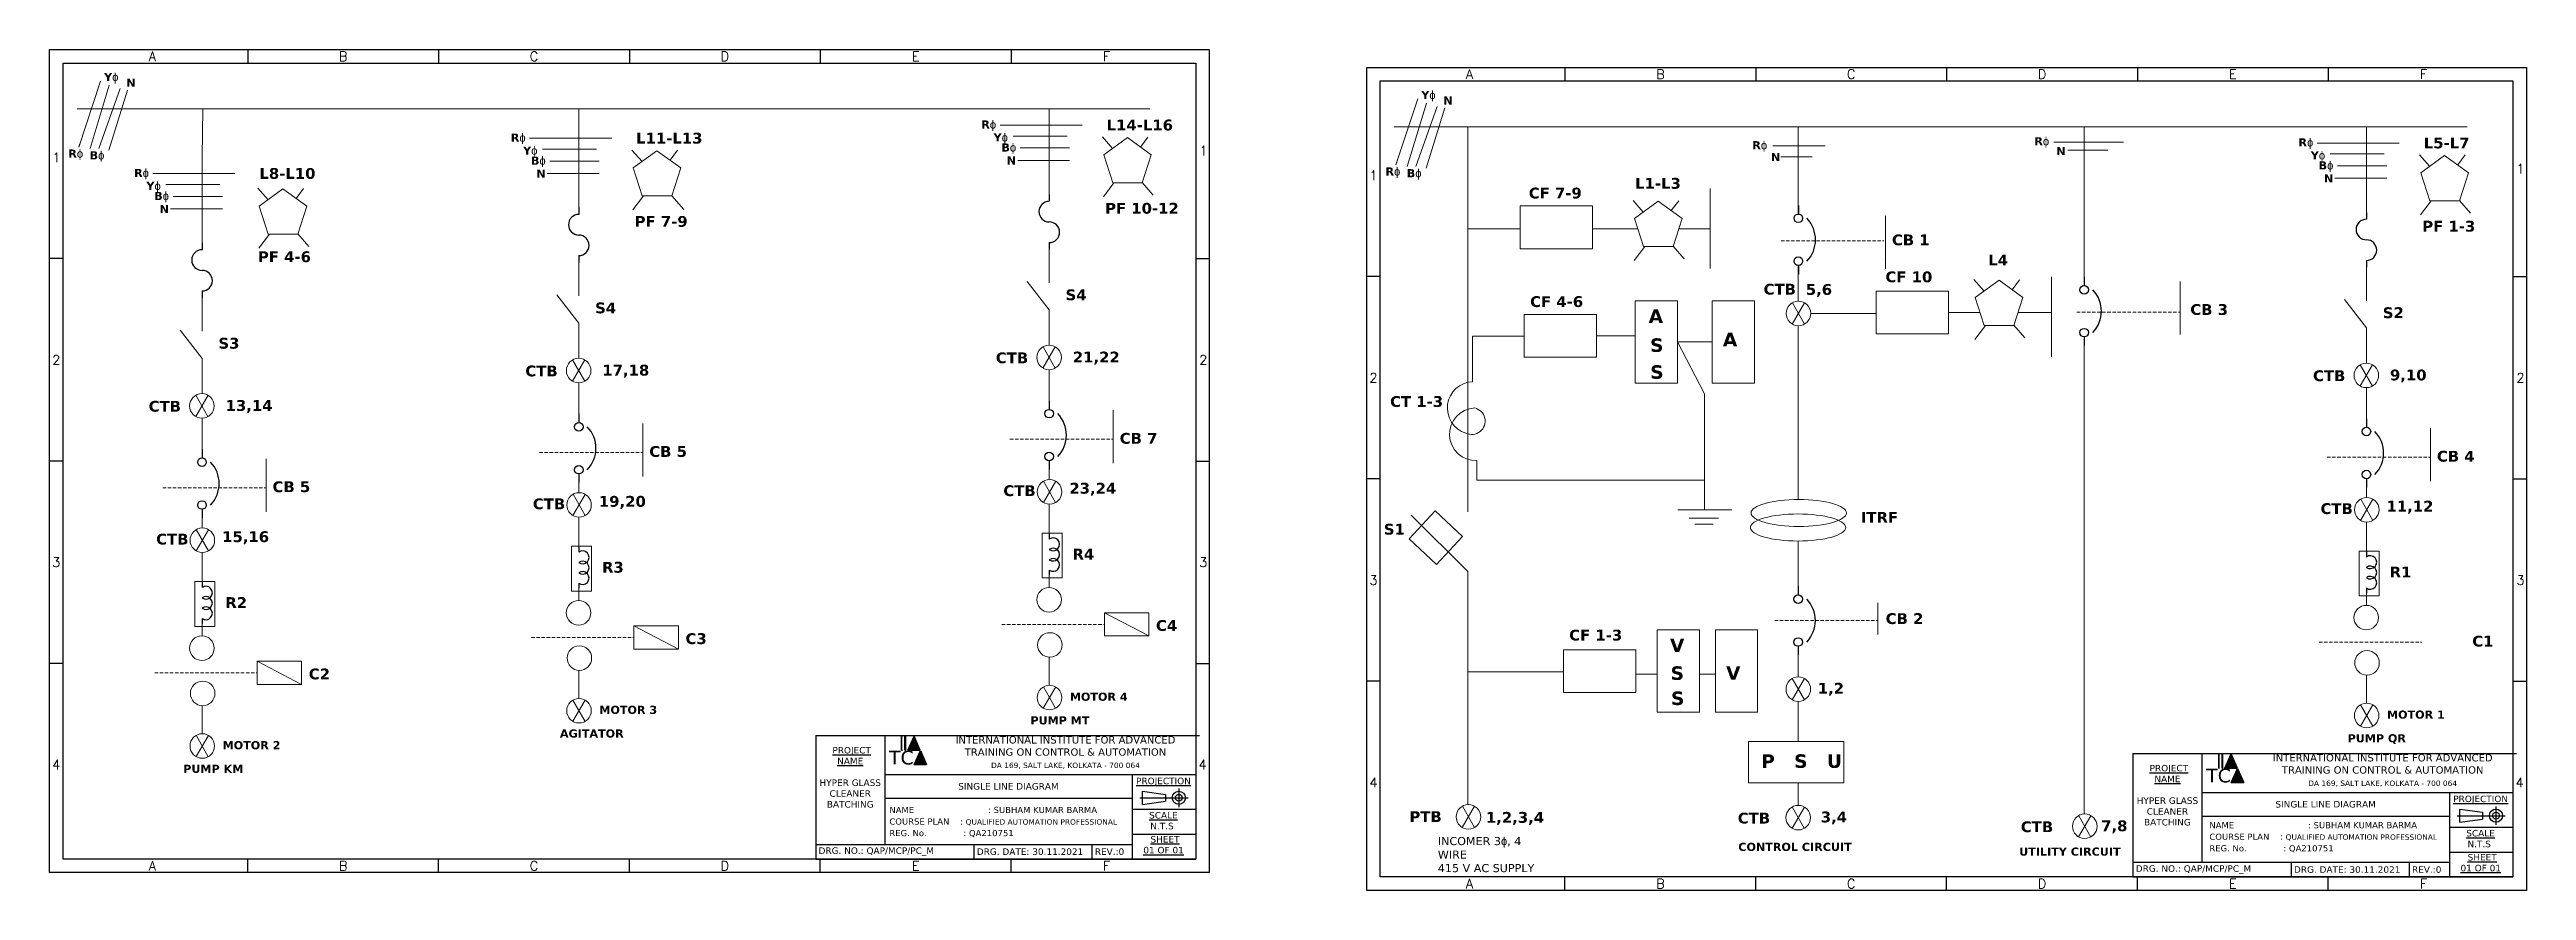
# Model space of a CAD drawing. Header units: millimetres. Extents: x -9791142 to 63260, y -4809864 to 11955173.
# Drawn here: x 27061 to 36217, y -3952 to -842 of the extents above; entities that cross this region are included whole.
import ezdxf
from ezdxf.enums import TextEntityAlignment as Align

# ---------------------------------------------------------------- set-up
doc = ezdxf.new("R2010")
doc.units = ezdxf.units.MM
doc.header["$LTSCALE"] = 5
doc.linetypes.add('DASHED', pattern=[0.75, 0.5, -0.25])
doc.styles.add('style2', font='verdana.ttf')

msp = doc.modelspace()

# ---------------------------------------------------------------- texts
at = {"color": 140, "style": 'style2'}
for p in [(30210.1, -3485.8), (35079.2, -3552.1)]:
    msp.add_text('TC', height=50.87, dxfattribs=at).set_placement(p, align=Align.CENTER)
at = {"color": 2, "char_height": 35, "attachment_point": 5, "style": 'style2'}
for s, insert, width in [('{\\Fromans|c0;A}', (27441.5, -867.5), 705.35), ('{\\Fromans|c0;B}', (28146.8, -867.5), 705.35), ('{\\Fromans|c0;C}', (28852.2, -867.5), 705.35), ('{\\Fromans|c0;D}', (29557.5, -867.5), 705.35), ('{\\Fromans|c0;E}', (30262.9, -867.5), 705.35), ('\\pxqc;{\\Fromans|c0;F}', (30968.2, -867.5), 705.35), ('{\\Fromans|c0;A}', (32310.6, -933.7), 705.35), ('{\\Fromans|c0;B}', (33015.9, -933.7), 705.35), ('{\\Fromans|c0;C}', (33721.3, -933.7), 705.35), ('{\\Fromans|c0;D}', (34426.6, -933.7), 705.35), ('{\\Fromans|c0;E}', (35132, -933.7), 705.35), ('\\pxqc;{\\Fromans|c0;F}', (35837.3, -933.7), 705.35), ('{\\Fromans|c0;1}', (27086.3, -1241.6), 50), ('{\\Fromans|c0;1}', (31326.3, -1216.6), 50), ('{\\Fromans|c0;1}', (36195.4, -1282.8), 50), ('{\\Fromans|c0;1}', (31955.4, -1307.8), 50), ('{\\Fromans|c0;2}', (27086.3, -1989.8), 50), ('{\\Fromans|c0;2}', (31326.3, -1989.8), 50), ('{\\Fromans|c0;2}', (31955.4, -2056), 50), ('{\\Fromans|c0;2}', (36195.4, -2056), 50), ('{\\Fromans|c0;3}', (27086.3, -2738.1), 50), ('{\\Fromans|c0;3}', (31326.3, -2738.1), 50), ('{\\Fromans|c0;3}', (31955.4, -2804.3), 50), ('{\\Fromans|c0;3}', (36195.4, -2804.3), 50), ('{\\Fromans|c0;4}', (27086.3, -3486.3), 50), ('{\\Fromans|c0;4}', (31323.4, -3486.3), 50), ('{\\Fromans|c0;4}', (31955.4, -3552.5), 50), ('{\\Fromans|c0;4}', (36192.5, -3552.5), 50), ('{\\Fromans|c0;A}', (27441.5, -3860.5), 705.35), ('{\\Fromans|c0;B}', (28146.8, -3860.5), 705.35), ('{\\Fromans|c0;C}', (28852.2, -3860.5), 705.35), ('{\\Fromans|c0;D}', (29557.5, -3860.5), 705.35), ('{\\Fromans|c0;E}', (30262.9, -3860.5), 705.35), ('\\pxqc;{\\Fromans|c0;F}', (30968.2, -3860.5), 705.35), ('{\\Fromans|c0;A}', (32310.6, -3926.7), 705.35), ('{\\Fromans|c0;B}', (33015.9, -3926.7), 705.35), ('{\\Fromans|c0;C}', (33721.3, -3926.7), 705.35), ('{\\Fromans|c0;D}', (34426.6, -3926.7), 705.35), ('{\\Fromans|c0;E}', (35132, -3926.7), 705.35), ('\\pxqc;{\\Fromans|c0;F}', (35837.3, -3926.7), 705.35)]:
    msp.add_mtext(s, dxfattribs=dict(at, insert=insert, width=width))
at = {"lineweight": 9, "ltscale": 5, "attachment_point": 1}
for s, width, insert, char_height in [('{\\fVerdana|b1|i0|c0|p34;Y\\fISOCPEUR|b1|i0|c0|p34;ɸ}', 64.532, (27263, -929.1), 30), ('{\\fVerdana|b1|i0|c0|p34;N}', 64.532, (27344.9, -949.9), 30), ('{\\fVerdana|b1|i0|c0|p34;Y\\fISOCPEUR|b1|i0|c0|p34;ɸ}', 64.532, (32132, -995.4), 30), ('{\\fVerdana|b1|i0|c0|p34;N}', 64.532, (32213.9, -1016.1), 30), ('{\\fVerdana|b1|i0|c0|p34;R\\fISOCPEUR|b1|i0|c0|p34;ɸ}', 64.532, (28766.4, -1153.2), 30), ('{\\fVerdana|b1|i0|c0|p34;L11-L13}', 334.848, (29229.6, -1150.1), 40), ('{\\fVerdana|b1|i0|c0|p34;R\\fISOCPEUR|b1|i0|c0|p34;ɸ}', 64.532, (30505.5, -1104.6), 30), ('{\\fVerdana|b1|i0|c0|p34;Y\\fISOCPEUR|b1|i0|c0|p34;ɸ}', 64.532, (30551.1, -1152.5), 30), ('{\\fVerdana|b1|i0|c0|p34;B\\fISOCPEUR|b1|i0|c0|p34;ɸ}', 64.532, (30579.9, -1189.6), 30), ('{\\fVerdana|b1|i0|c0|p34;L14-L16}', 334.848, (30968.8, -1101.5), 40), ('{\\fVerdana|b1|i0|c0|p34;R\\fISOCPEUR|b1|i0|c0|p34;ɸ}', 64.532, (33355.7, -1181.1), 30), ('{\\fVerdana|b1|i0|c0|p34;R\\fISOCPEUR|b1|i0|c0|p34;ɸ}', 64.532, (34398.2, -1166.6), 30), ('{\\fVerdana|b1|i0|c0|p34;R\\fISOCPEUR|b1|i0|c0|p34;ɸ}', 64.532, (35374.6, -1170.9), 30), ('{\\fVerdana|b1|i0|c0|p34;L5-L7}', 334.848, (35837.9, -1167.8), 40), ('{\\fVerdana|b1|i0|c0|p34;R\\fISOCPEUR|b1|i0|c0|p34;ɸ}', 64.532, (27130.6, -1212), 30), ('{\\fVerdana|b1|i0|c0|p34;B\\fISOCPEUR|b1|i0|c0|p34;ɸ}', 64.532, (27209.4, -1218.5), 30), ('{\\fVerdana|b1|i0|c0|p34;L8-L10}', 334.848, (27837.1, -1280.6), 40), ('{\\fVerdana|b1|i0|c0|p34;Y\\fISOCPEUR|b1|i0|c0|p34;ɸ}', 64.532, (28811.9, -1201), 30), ('{\\fVerdana|b1|i0|c0|p34;B\\fISOCPEUR|b1|i0|c0|p34;ɸ}', 64.532, (28840.7, -1238.2), 30), ('{\\fVerdana|b1|i0|c0|p34;N}', 64.532, (30599.9, -1237.6), 30), ('{\\fVerdana|b1|i0|c0|p34;R\\fISOCPEUR|b1|i0|c0|p34;ɸ}', 64.532, (31999.7, -1278.3), 30), ('{\\fVerdana|b1|i0|c0|p34;N}', 64.532, (33424.7, -1224.8), 30), ('{\\fVerdana|b1|i0|c0|p34;N}', 64.532, (34479.2, -1202.7), 30), ('{\\fVerdana|b1|i0|c0|p34;Y\\fISOCPEUR|b1|i0|c0|p34;ɸ}', 64.532, (35420.2, -1218.7), 30), ('{\\fVerdana|b1|i0|c0|p34;B\\fISOCPEUR|b1|i0|c0|p34;ɸ}', 64.532, (35449, -1255.9), 30), ('{\\fVerdana|b1|i0|c0|p34;R\\fISOCPEUR|b1|i0|c0|p34;ɸ}', 64.532, (27373.8, -1283.7), 30), ('{\\fVerdana|b1|i0|c0|p34;Y\\fISOCPEUR|b1|i0|c0|p34;ɸ}', 64.532, (27419.4, -1331.6), 30), ('{\\fVerdana|b1|i0|c0|p34;B\\fISOCPEUR|b1|i0|c0|p34;ɸ}', 64.532, (27448.2, -1368.7), 30), ('{\\fVerdana|b1|i0|c0|p34;N}', 64.532, (28860.7, -1286.1), 30), ('{\\fVerdana|b1|i0|c0|p34;B\\fISOCPEUR|b1|i0|c0|p34;ɸ}', 64.532, (32078.5, -1284.7), 30), ('{\\fVerdana|b1|i0|c0|p34;CF 7-9}', 334.848, (32529.4, -1353.1), 40), ('{\\fVerdana|b1|i0|c0|p34;L1-L3}', 334.848, (32922.5, -1317.1), 40), ('{\\fVerdana|b1|i0|c0|p34;N}', 64.532, (35469, -1303.8), 30), ('{\\fVerdana|b1|i0|c0|p34;N}', 64.532, (27468.2, -1416.7), 30), ('{\\fVerdana|b1|i0|c0|p34;PF 7-9}', 334.848, (29224.2, -1458), 40), ('{\\fVerdana|b1|i0|c0|p34;PF 10-12}', 334.848, (30963.3, -1409.4), 40), ('{\\fVerdana|b1|i0|c0|p34;CB 1}', 216.88, (33871.8, -1526.3), 40), ('{\\fVerdana|b1|i0|c0|p34;PF 1-3}', 334.848, (35832.4, -1475.7), 40), ('{\\fVerdana|b1|i0|c0|p34;PF 4-6}', 334.848, (27831.6, -1588.5), 40), ('{\\fVerdana|b1|i0|c0|p34;L4}', 334.848, (34227.9, -1600.8), 40), ('{\\fVerdana|b1|i0|c0|p34;S4}', 125.856, (30817.2, -1729.3), 40), ('{\\fVerdana|b1|i0|c0|p34;CTB}', 22.558, (33397.4, -1708.6), 40), ('{\\fVerdana|b1|i0|c0|p34;5,6}', 176.818, (33553.4, -1709.6), 40), ('{\\fVerdana|b1|i0|c0|p34;CF 10}', 334.848, (33847.9, -1663), 40), ('{\\fVerdana|b1|i0|c0|p34;S4}', 125.856, (29078, -1777.8), 40), ('{\\fVerdana|b1|i0|c0|p34;CF 4-6}', 334.848, (32534.4, -1754.4), 40), ('{\\fVerdana|b1|i0|c0|p34;A}', 97.45, (32972.5, -1803.2), 50), ('{\\fVerdana|b1|i0|c0|p34;CB 3}', 216.88, (34974.8, -1783.7), 40), ('{\\fVerdana|b1|i0|c0|p34;S2}', 125.856, (35686.3, -1795.5), 40), ('{\\fVerdana|b1|i0|c0|p34;S3}', 125.856, (27685.5, -1908.4), 40), ('{\\fVerdana|b1|i0|c0|p34;S}', 97.45, (32977.8, -1910.4), 50), ('{\\fVerdana|b1|i0|c0|p34;A}', 97.45, (33247, -1889.7), 50), ('{\\fVerdana|b1|i0|c0|p34;CTB}', 22.558, (28820.2, -2010.9), 40), ('{\\fVerdana|b1|i0|c0|p34;17,18}', 176.818, (29104.7, -2008), 40), ('{\\fVerdana|b1|i0|c0|p34;CTB}', 22.558, (30559.4, -1962.3), 40), ('{\\fVerdana|b1|i0|c0|p34;21,22}', 176.818, (30843.8, -1959.5), 40), ('{\\fVerdana|b1|i0|c0|p34;S}', 97.45, (32978.6, -2009.7), 50), ('{\\fVerdana|b1|i0|c0|p34;CTB}', 22.558, (35428.4, -2028.5), 40), ('{\\fVerdana|b1|i0|c0|p34;9,10}', 176.818, (35712.9, -2025.7), 40), ('{\\fVerdana|b1|i0|c0|p34;CTB}', 22.558, (27427.6, -2141.4), 40), ('{\\fVerdana|b1|i0|c0|p34;13,14}', 176.818, (27712.1, -2138.6), 40), ('{\\fVerdana|b1|i0|c0|p34;CT 1-3}', 194.454, (32016.8, -2123.9), 40), ('{\\fVerdana|b1|i0|c0|p34;CB 7}', 216.88, (31017.3, -2260), 40), ('{\\fVerdana|b1|i0|c0|p34;CB 5}', 216.88, (29278.1, -2308.5), 40), ('{\\fVerdana|b1|i0|c0|p34;CB 4}', 216.88, (35886.4, -2326.2), 40), ('{\\fVerdana|b1|i0|c0|p34;CB 5}', 216.88, (27885.6, -2439), 40), ('{\\fVerdana|b1|i0|c0|p34;CTB}', 22.558, (30587.1, -2453.5), 40), ('{\\fVerdana|b1|i0|c0|p34;23,24}', 176.818, (30831.1, -2444.5), 40), ('{\\fVerdana|b1|i0|c0|p34;CTB}', 22.558, (28847.9, -2502.1), 40), ('{\\fVerdana|b1|i0|c0|p34;19,20}', 176.818, (29091.9, -2493), 40), ('{\\fVerdana|b1|i0|c0|p34;ITRF}', 334.848, (33757, -2552.3), 40), ('{\\fVerdana|b1|i0|c0|p34;CTB}', 22.558, (35456.2, -2519.8), 40), ('{\\fVerdana|b1|i0|c0|p34;11,12}', 176.818, (35700.1, -2510.7), 40), ('{\\fVerdana|b1|i0|c0|p34;CTB}', 22.558, (27455.4, -2632.6), 40), ('{\\fVerdana|b1|i0|c0|p34;15,16}', 176.818, (27699.3, -2623.6), 40), ('{\\fVerdana|b1|i0|c0|p34;S1}', 125.856, (31993.6, -2596), 40), ('{\\fVerdana|b1|i0|c0|p34;R3}', 22.558, (29103.6, -2736.7), 40), ('{\\fVerdana|b1|i0|c0|p34;R4}', 22.558, (30842.7, -2688.1), 40), ('{\\fVerdana|b1|i0|c0|p34;R1}', 22.558, (35711.8, -2754.4), 40), ('{\\fVerdana|b1|i0|c0|p34;R2}', 22.558, (27711, -2867.2), 40), ('{\\fVerdana|b1|i0|c0|p34;CB 2}', 216.88, (33848.8, -2926.5), 40), ('{\\fVerdana|b1|i0|c0|p34;C3}', 22.558, (29412.2, -3000.6), 40), ('{\\fVerdana|b1|i0|c0|p34;C4}', 22.558, (31151.3, -2952), 40), ('{\\fVerdana|b1|i0|c0|p34;CF 1-3}', 334.848, (32678.8, -2987.5), 40), ('{\\fVerdana|b1|i0|c0|p34;V}', 97.45, (33051.4, -3020.2), 50), ('{\\fVerdana|b1|i0|c0|p34;C1}', 22.558, (36017.1, -3009.8), 40), ('{\\fVerdana|b1|i0|c0|p34;C2}', 22.558, (28019.6, -3131.1), 40), ('{\\fVerdana|b1|i0|c0|p34;S}', 97.45, (33053.8, -3123), 50), ('{\\fVerdana|b1|i0|c0|p34;V}', 97.45, (33258.8, -3122.5), 50), ('{\\fVerdana|b1|i0|c0|p34;1,2}', 176.818, (33597.6, -3184.1), 40), ('{\\fVerdana|b1|i0|c0|p34;MOTOR 3}', 508.496, (29093.7, -3268.8), 30), ('{\\fVerdana|b1|i0|c0|p34;MOTOR 4}', 508.496, (30832.9, -3220.3), 30), ('{\\fVerdana|b1|i0|c0|p34;S}', 97.45, (33055.2, -3216), 50), ('{\\fVerdana|b1|i0|c0|p34;MOTOR 1}', 508.496, (35701.9, -3286.5), 30), ('{\\fVerdana|b1|i0|c0|p34;AGITATOR}', 508.496, (28948, -3356.2), 30), ('{\\fVerdana|b1|i0|c0|p34;PUMP MT}', 508.496, (30687.2, -3307.7), 30), ('{\\fVerdana|b1|i0|c0|p34;PUMP QR}', 508.496, (35556.3, -3373.9), 30), ('{\\fVerdana|b1|i0|c0|p34;MOTOR 2}', 508.496, (27701.1, -3399.4), 30), ('{\\fVerdana|b1|i0|c0|p34;P   S   U}', 288.364, (33388.5, -3448.4), 50), ('{\\fVerdana|b1|i0|c0|p34;PUMP KM}', 508.496, (27555.5, -3486.8), 30), ('{\\fVerdana|b1|i0|c0|p34;PTB}', 22.558, (32088.2, -3658.7), 40), ('{\\fVerdana|b1|i0|c0|p34;1,2,3,4}', 504.823, (32370.9, -3661.5), 40), ('{\\fVerdana|b1|i0|c0|p34;3,4}', 176.818, (33608.7, -3659.9), 40), ('{\\fVerdana|b0|i0|c0|p34;INCOMER 3\\fISOCPEUR|b0|i0|c0|p34;ɸ\\fVerdana|b0|i0|c0|p34;, 4 WIRE\\P415 V AC SUPPLY}', 364.261, (32193.2, -3753.9), 30), ('{\\fVerdana|b1|i0|c0|p34;CTB}', 22.558, (33301.9, -3664.1), 40), ('{\\fVerdana|b1|i0|c0|p34;CTB}', 22.558, (34348.3, -3696.1), 40), ('{\\fVerdana|b1|i0|c0|p34;7,8}', 176.818, (34645.3, -3692.7), 40), ('{\\fVerdana|b1|i0|c0|p34;CONTROL CIRCUIT}', 508.496, (33304, -3775.5), 30), ('{\\fVerdana|b1|i0|c0|p34;UTILITY CIRCUIT}', 508.496, (34342.4, -3792.9), 30)]:
    msp.add_mtext_dynamic_manual_height_columns(s, width=width, gutter_width=12.5, heights=[0], dxfattribs=dict(at, insert=insert, char_height=char_height))
at = {"color": 140, "width": 963.119, "attachment_point": 2, "style": 'style2'}
for s, insert, char_height in [('INTERNATIONAL INSTITUTE FOR ADVANCED\\PTRAINING ON CONTROL & AUTOMATION', (30816.8, -3381.3), 27), ('DA 169, SALT LAKE, KOLKATA - 700 064', (30816.8, -3479), 20), ('INTERNATIONAL INSTITUTE FOR ADVANCED\\PTRAINING ON CONTROL & AUTOMATION', (35685.9, -3447.5), 27), ('DA 169, SALT LAKE, KOLKATA - 700 064', (35685.9, -3545.3), 20)]:
    msp.add_mtext(s, dxfattribs=dict(at, insert=insert, char_height=char_height))
at = {"color": 211, "char_height": 24, "style": 'style2'}
for s, insert, width, attachment_point in [('\\pxqc;\\P {\\LPROJECT\\PNAME} \\P\\PHYPER GLASS CLEANER BATCHING', (29893.7, -3513.4), 254.85, 4), ('\\pxqc;SINGLE LINE DIAGRAM', (30606, -3566.9), 914.86, 5), ('\\pxqc;{\\LPROJECTION} ', (31179, -3550.1), 235, 5), ('\\pxqc;\\P {\\LPROJECT\\PNAME} \\P\\PHYPER GLASS CLEANER BATCHING', (34762.8, -3579.6), 254.85, 4), (' {\\LSCALE} \\PN.T.S\\P ', (31173.5, -3713.8), 235, 5), ('\\pxqc;SINGLE LINE DIAGRAM', (35475.1, -3633.1), 914.86, 5), ('\\pxqc;{\\LPROJECTION} ', (36048.1, -3616.3), 235, 5), (' {\\LSHEET\\P01 OF 01\\P} ', (31179.4, -3802.8), 235, 5), (' {\\LSCALE} \\PN.T.S\\P ', (36042.6, -3780), 235, 5), (' DRG. NO.: QAP/MCP/PC_M', (29893.7, -3808.3), 579.277, 4), (' DRG. DATE: 30.11.2021', (30478.6, -3808.3), 457.43, 4), (' REV.:0 ', (30914.8, -3808.3), 457.43, 4), (' {\\LSHEET\\P01 OF 01\\P} ', (36048.5, -3869), 235, 5), (' DRG. NO.: QAP/MCP/PC_M', (34762.8, -3874.6), 579.277, 4), (' DRG. DATE: 30.11.2021', (35347.6, -3874.6), 457.43, 4), (' REV.:0 ', (35783.9, -3874.6), 457.43, 4)]:
    msp.add_mtext(s, dxfattribs=dict(at, insert=insert, width=width, attachment_point=attachment_point))
at = {"color": 211, "char_height": 22.8, "width": 1173.883, "attachment_point": 4, "line_spacing_factor": 1.125, "style": 'style2'}
for insert in [(30074.7, -3698.7), (34954.1, -3755)]:
    msp.add_mtext('^INAME^I^I^I: SUBHAM KUMAR BARMA\\P^ICOURSE PLAN    : {\\H0.87719x;QUALIFIED AUTOMATION PROFESSIONAL}              \\P^IREG. No.^I^I: QA210751', dxfattribs=dict(at, insert=insert))

# ---------------------------------------------------------------- blocks, each defined once
blk = doc.blocks.new('Fuse')
at = {"color": 7}
for p, q in [((0, 0), (0.05, 0)), ((0.35, 0), (0.4, 0))]:
    blk.add_line(p, q, dxfattribs=at)
for centre, start, end in [((0.125, 0), 180, 0), ((0.275, 0), 0, 180)]:
    blk.add_arc(centre, 0.075, start, end, dxfattribs=at)
blk = doc.blocks.new('Circuit Breaker')
at = {"color": 7}
for p, q in [((0, 0), (0.049999, 0)), ((0.349999, 0), (0.399999, 0))]:
    blk.add_line(p, q, dxfattribs=at)
for centre in [(0.074999, 0), (0.324999, 0)]:
    blk.add_circle(centre, 0.025, dxfattribs=at)
blk.add_arc((0.199999, -0.081249), 0.18125, 46.39717, 133.6028, dxfattribs=at)
blk = doc.blocks.new('Inductor')
at = {"color": 7}
for p, q in [((0, 0), (0.05, 0)), ((0.35, 0), (0.4, 0))]:
    blk.add_line(p, q, dxfattribs=at)
for centre in [(0.1, 0.0375), (0.2, 0.0375), (0.3, 0.0375)]:
    blk.add_arc(centre, 0.0625, 323.1301, 216.8699, dxfattribs=at)

# ---------------------------------------------------------------- hatches: boundary and pattern name
h = msp.add_hatch(color=140)
h.paths.add_polyline_path([(30214.2, -3380.8), (30211.2, -3380.8), (30211.2, -3433.1), (30214.2, -3433.1)])
h.paths.add_polyline_path([(30226.4, -3380.8), (30223.4, -3380.8), (30223.4, -3433.1), (30226.4, -3433.1)])
for color, points in [(2, [(30257, -3380.8), (30234, -3433.1), (30280, -3433.1)]), (1, [(30280.4, -3434), (30257.4, -3486.4), (30303.5, -3486.4)]), (2, [(35126.1, -3447), (35103.1, -3499.3), (35149.1, -3499.3)]), (1, [(35149.5, -3500.3), (35126.5, -3552.6), (35172.5, -3552.6)])]:
    msp.add_hatch(color=color).paths.add_polyline_path(points)
h = msp.add_hatch(color=140)
h.paths.add_polyline_path([(35083.2, -3447), (35080.2, -3447), (35080.2, -3499.3), (35083.2, -3499.3)])
h.paths.add_polyline_path([(35095.5, -3447), (35092.5, -3447), (35092.5, -3499.3), (35095.5, -3499.3)])

# ---------------------------------------------------------------- linework, layer by layer
at = {"color": 6}
for p, q in [((27794.2, -842.5), (27794.2, -892.5)), ((28499.5, -842.5), (28499.5, -892.5)), ((29204.9, -842.5), (29204.9, -892.5)), ((29910.2, -842.5), (29910.2, -892.5)), ((30615.6, -842.5), (30615.6, -892.5)), ((32663.2, -908.7), (32663.2, -958.7)), ((33368.6, -908.7), (33368.6, -958.7)), ((34073.9, -908.7), (34073.9, -958.7)), ((34779.3, -908.7), (34779.3, -958.7)), ((35484.6, -908.7), (35484.6, -958.7)), ((27111.3, -1615.7), (27061.3, -1615.7)), ((31298.4, -1615.7), (31348.1, -1615.7)), ((31980.4, -1681.9), (31930.4, -1681.9)), ((36167.5, -1681.9), (36217.2, -1681.9)), ((27111.3, -2364), (27061.3, -2364)), ((31298.4, -2364), (31348.4, -2364)), ((31980.4, -2430.2), (31930.4, -2430.2)), ((36167.5, -2430.2), (36217.5, -2430.2)), ((27111.3, -3112.2), (27061.3, -3112.2)), ((31298.4, -3112.2), (31348.4, -3112.2)), ((31980.4, -3178.4), (31930.4, -3178.4)), ((36167.5, -3178.4), (36217.5, -3178.4)), ((27794.2, -3885.5), (27794.2, -3835.5)), ((28499.5, -3885.5), (28499.5, -3835.5)), ((29204.9, -3885.5), (29204.9, -3835.5)), ((29910.2, -3885.5), (29910.2, -3835.5)), ((30615.6, -3885.5), (30615.6, -3835.5)), ((32663.2, -3951.7), (32663.2, -3901.7)), ((33368.6, -3951.7), (33368.6, -3901.7)), ((34073.9, -3951.7), (34073.9, -3901.7)), ((34779.3, -3951.7), (34779.3, -3901.7)), ((35484.6, -3951.7), (35484.6, -3901.7))]:
    msp.add_line(p, q, dxfattribs=at)
at = {"lineweight": 9, "ltscale": 5}
for p, q in [((27250, -959.1), (27169, -1202.9)), ((27282.2, -974.6), (27211.2, -1208.4)), ((27322.1, -986.8), (27243.3, -1208.4)), ((27349.8, -992.4), (27281.1, -1215.1)), ((27322.1, -986.8), (27322.1, -986.8)), ((27255.3, -1061.6), (27163, -1061.6)), ((27255.3, -1061.6), (31129, -1061.6)), ((27627.9, -1061.6), (27625.1, -1240.7)), ((28656.2, -1061.6), (28656.2, -1061.6)), ((28844.2, -1061.6), (28844.2, -1061.6)), ((29017.7, -1426.8), (29017.7, -1061.6)), ((30756.8, -1061.6), (30756.8, -1403.7)), ((32119.1, -1025.3), (32038.1, -1269.1)), ((32151.2, -1040.8), (32080.3, -1274.7)), ((32191.2, -1053), (32112.4, -1274.7)), ((32218.9, -1058.6), (32150.1, -1281.3)), ((32191.2, -1053), (32191.2, -1053)), ((28835.7, -1170.4), (29139.3, -1170.4)), ((30574.9, -1121.9), (30878.4, -1121.9)), ((30622.9, -1162.2), (30822.7, -1162.2)), ((30953.3, -1165.4), (30990.5, -1208.1)), ((31121.5, -1166.2), (31094.1, -1202.9)), ((32124.3, -1127.8), (32032, -1127.8)), ((32124.3, -1127.8), (35998.1, -1127.8)), ((32304.3, -1127.8), (32304.3, -2552.2)), ((33525.3, -1127.8), (33525.3, -1127.8)), ((33525.3, -1127.8), (33525.3, -1450.6)), ((34469.9, -1184.7), (34728.2, -1184.7)), ((34582.7, -1127.8), (34582.7, -1714.6)), ((35444, -1188.1), (35747.5, -1188.1)), ((35625.9, -1127.8), (35625.9, -1469.9)), ((27169, -1202.9), (27172.5, -1192.6)), ((27211.2, -1208.4), (27211.2, -1208.4)), ((27281.1, -1215.1), (27281.1, -1215.1)), ((27625.1, -1240.7), (27625.1, -1582.7)), ((28883.8, -1210.7), (29083.6, -1210.7)), ((28910.7, -1254.9), (29093.2, -1254.9)), ((29214.1, -1214), (29251.4, -1256.7)), ((29382.3, -1214.7), (29355, -1251.4)), ((30640.2, -1252.4), (30832.3, -1252.4)), ((30649.8, -1206.3), (30832.3, -1206.3)), ((32038.1, -1269.1), (32041.5, -1258.8)), ((32080.3, -1274.7), (32080.3, -1274.7)), ((32150.1, -1281.3), (32150.1, -1281.3)), ((33431.4, -1198.3), (33624.7, -1198.3)), ((33461.6, -1239.4), (33577.2, -1239.4)), ((34522.1, -1214.9), (34669.8, -1214.9)), ((35492, -1228.4), (35691.8, -1228.4)), ((35518.9, -1272.6), (35701.4, -1272.6)), ((35822.4, -1231.6), (35859.6, -1274.3)), ((35990.6, -1232.4), (35963.2, -1269.1)), ((27443.2, -1301), (27746.7, -1301)), ((27491.2, -1341.3), (27691, -1341.3)), ((27831.6, -1355.5), (27868.9, -1398.2)), ((27999.8, -1356.3), (27972.5, -1393)), ((28901.1, -1301), (29093.2, -1301)), ((30995.7, -1335.2), (30957, -1387.1)), ((31100.6, -1334.2), (31141.3, -1380.8)), ((33199.8, -1356.8), (33199.8, -1651.9)), ((35509.3, -1318.6), (35701.4, -1318.6)), ((27508.5, -1431.5), (27700.6, -1431.5)), ((27518.1, -1385.4), (27700.6, -1385.4)), ((29256.5, -1383.8), (29217.9, -1435.6)), ((29361.5, -1382.8), (29405.7, -1433.4)), ((29405.7, -1433.4), (29405.7, -1433.4)), ((32915.6, -1400.7), (32952.8, -1443.4)), ((33083.8, -1401.5), (33056.4, -1438.2)), ((33848.2, -1457.4), (33848.2, -1653.3)), ((35864.7, -1401.4), (35826.1, -1453.3)), ((35969.7, -1400.5), (36010.4, -1447.1)), ((27874, -1525.3), (27835.4, -1577.2)), ((27978.9, -1524.3), (28019.6, -1571)), ((29017.7, -1528.4), (29017.7, -1528.4)), ((30756.8, -1479.8), (30756.8, -1479.9)), ((32304.3, -1505.9), (32497.7, -1505.9)), ((32765, -1505.9), (32932.9, -1505.9)), ((33083.6, -1505.9), (33199.8, -1505.9)), ((35625.9, -1546.1), (35625.9, -1546.1)), ((29017.7, -1630), (29017.7, -1753.6)), ((30756.8, -1581.5), (30756.8, -1705)), ((32958, -1570.5), (32919.3, -1622.4)), ((33062.9, -1569.5), (33103.6, -1616.1)), ((33525.3, -1641.1), (33525.3, -1773)), ((33838.1, -1619), (33838.1, -1619)), ((35625.9, -1647.7), (35625.9, -1771.2)), ((27625.1, -1658.9), (27625.1, -1659)), ((30756.8, -1805.2), (30675.8, -1700.5)), ((30756.8, -1705), (30756.8, -1705)), ((34175.1, -1693.2), (34212.3, -1735.9)), ((34343.3, -1693.9), (34315.9, -1730.7)), ((34462.2, -1683.4), (34462.2, -1978.5)), ((34936.9, -1699.9), (34936.9, -1895.7)), ((27625.1, -1760.6), (27625.1, -1884.1)), ((29017.7, -1853.8), (28936.6, -1749.1)), ((29017.7, -1753.6), (29017.7, -1753.6)), ((30756.8, -1805.2), (30756.8, -1935.6)), ((33549.1, -1779.1), (33503.4, -1857.5)), ((33504, -1778.8), (33548.5, -1857.8)), ((33525.3, -1816.6), (33525.3, -1820)), ((33571.6, -1818.3), (33813.4, -1818.3)), ((33813.4, -1818.3), (33813.4, -1818.3)), ((34080.7, -1814.4), (34197.6, -1814.4)), ((34337.9, -1814.4), (34462.2, -1814.4)), ((35625.9, -1871.4), (35544.8, -1766.8)), ((35625.9, -1771.2), (35625.9, -1771.2)), ((27625.1, -1984.3), (27544.1, -1879.6)), ((27625.1, -1884.1), (27625.1, -1884.1)), ((29017.7, -1853.8), (29017.7, -1984.2)), ((32321.7, -2070.5), (32321.7, -1901.9)), ((32321.7, -1901.9), (32513, -1901.9)), ((32780.3, -1900.9), (32923.1, -1900.9)), ((33207.7, -1923.6), (33207.7, -1906.3)), ((33525.3, -1863.6), (33525.3, -2505.9)), ((34217.4, -1863), (34178.8, -1914.9)), ((34322.4, -1862), (34363.1, -1908.6)), ((34582.7, -1905.1), (34582.7, -3546.3)), ((35625.9, -1871.4), (35625.9, -2001.8)), ((27625.1, -1984.3), (27625.1, -2114.7)), ((29040.2, -1990.3), (28994.4, -2068.7)), ((28995, -1990), (29039.5, -2069)), ((30779.3, -1941.8), (30733.6, -2020.1)), ((30734.2, -1941.4), (30778.7, -2020.5)), ((30756.8, -1980.3), (30756.8, -1981.6)), ((33079, -1923.4), (33207.7, -1923.6)), ((33079, -1923.4), (33179.1, -2115.4)), ((35648.4, -2008), (35602.7, -2086.3)), ((35603.3, -2007.7), (35647.8, -2086.7)), ((29017.7, -2028.9), (29017.7, -2030.2)), ((29017.7, -2074.9), (29017.7, -2221.4)), ((30756.8, -2026.3), (30756.8, -2172.8)), ((35625.9, -2046.5), (35625.9, -2047.8)), ((35625.9, -2092.5), (35625.9, -2239.1)), ((27647.6, -2120.9), (27601.9, -2199.2)), ((27602.5, -2120.5), (27647, -2199.6)), ((27625.1, -2159.4), (27625.1, -2160.7)), ((30993.7, -2176.4), (30993.7, -2372.3)), ((33179.1, -2115.4), (33179.1, -2544.1)), ((27625.1, -2205.4), (27625.1, -2351.9)), ((29254.6, -2225), (29254.6, -2420.9)), ((35862.8, -2242.7), (35862.8, -2438.6)), ((27862, -2355.5), (27862, -2551.4)), ((30756.8, -2363.3), (30756.8, -2432.5)), ((32338, -2362.2), (32338, -2434.6)), ((29017.7, -2411.9), (29017.7, -2481)), ((30780.7, -2438.6), (30735, -2517)), ((30735.6, -2438.3), (30780.1, -2517.3)), ((32338, -2434.6), (33179.1, -2434.6)), ((35625.9, -2429.6), (35625.9, -2498.7)), ((27625.1, -2542.4), (27625.1, -2611.6)), ((29041.6, -2487.2), (28995.9, -2565.5)), ((28996.5, -2486.8), (29041, -2565.9)), ((29017.7, -2524.5), (29017.7, -2528.2)), ((30756.8, -2475.9), (30756.8, -2479.6)), ((30756.8, -2523.1), (30756.8, -2652.6)), ((32094.3, -2563.7), (32304.3, -2772.4)), ((33080.1, -2544.1), (33280.6, -2544.1)), ((35649.8, -2504.8), (35604.1, -2583.2)), ((35604.7, -2504.5), (35649.2, -2583.5)), ((35625.9, -2542.1), (35625.9, -2545.8)), ((27649, -2617.7), (27603.3, -2696.1)), ((27603.9, -2617.4), (27648.4, -2696.4)), ((27625.1, -2655), (27625.1, -2658.7)), ((29017.7, -2571.7), (29017.7, -2701.1)), ((33121.8, -2574.7), (33231.3, -2574.7)), ((33143.5, -2597.4), (33210.6, -2597.4)), ((33210.6, -2597.4), (33210.6, -2597.4)), ((33231.3, -2574.7), (33231.3, -2574.7)), ((35625.9, -2589.4), (35625.9, -2718.8)), ((27625.1, -2702.2), (27625.1, -2831.6)), ((29017.7, -2739.2), (29017.7, -2739.3)), ((30756.8, -2690.7), (30756.8, -2690.8)), ((30756.8, -2728.8), (30756.8, -2728.9)), ((33525.3, -2659.6), (33525.3, -2830.3)), ((29017.7, -2777.3), (29017.7, -2777.4)), ((29017.7, -2815.5), (29017.7, -2879.9)), ((30756.8, -2767), (30756.8, -2831.3)), ((32304.3, -2772.4), (32304.3, -3633.3)), ((32304.3, -2772.4), (32304.3, -2772.4)), ((35625.9, -2756.9), (35625.9, -2757)), ((35625.9, -2795), (35625.9, -2795.1)), ((35625.9, -2833.2), (35625.9, -2897.6)), ((27625.1, -2869.7), (27625.1, -2869.9)), ((27625.1, -2907.8), (27625.1, -2908)), ((30960.8, -2924.7), (31125, -3010.6)), ((33820.2, -2888.6), (33820.2, -3004.9)), ((27625.1, -2946.1), (27625.1, -3010.4)), ((29221.6, -2973.3), (29385.9, -3059.2)), ((33811.5, -3004.4), (33811.5, -3004.4)), ((27829.1, -3103.8), (27993.3, -3189.7)), ((30756.8, -3089.2), (30756.8, -3093.7)), ((30756.8, -3093.7), (30756.8, -3193.1)), ((33525.3, -3080.7), (33525.3, -3162)), ((29017.7, -3137.7), (29017.7, -3142.3)), ((29017.7, -3142.3), (29017.7, -3241.6)), ((30780.6, -3199.3), (30734.8, -3277.6)), ((30735.4, -3198.9), (30779.9, -3278)), ((32304.3, -3143.9), (32655.5, -3143.9)), ((32655.5, -3143.9), (32655.5, -3143.9)), ((32925, -3152.4), (33004.6, -3152.4)), ((33160.5, -3152.4), (33219.4, -3152.4)), ((33219.4, -3152.4), (33219.4, -3152.4)), ((33548.7, -3168.2), (33502.9, -3246.5)), ((33503.5, -3167.8), (33548.1, -3246.8)), ((35625.9, -3155.4), (35625.9, -3159.9)), ((35625.9, -3159.9), (35625.9, -3259.3)), ((27625.1, -3268.3), (27625.1, -3272.8)), ((27625.1, -3272.8), (27625.1, -3372.2)), ((29041.4, -3247.8), (28995.7, -3326.2)), ((28996.3, -3247.5), (29040.8, -3326.5)), ((33525.3, -3206.4), (33525.3, -3208.2)), ((33525.3, -3252.7), (33525.3, -3302.8)), ((33526.7, -3205.7), (33526.7, -3209)), ((35649.6, -3265.5), (35603.9, -3343.8)), ((35604.5, -3265.1), (35649, -3344.2)), ((27648.8, -3378.4), (27603.1, -3456.7)), ((27603.7, -3378), (27648.2, -3457.1)), ((33525.3, -3302.8), (33525.3, -3400.5)), ((33525.3, -3553.3), (33525.3, -3610.3)), ((34582.7, -3546.3), (34582.7, -3668.9)), ((32329.3, -3640.4), (32283.5, -3718.7)), ((32284.1, -3640), (32328.6, -3719)), ((33548.3, -3643.3), (33502.6, -3721.6)), ((33503.2, -3642.9), (33547.7, -3721.9)), ((33525.3, -3610.3), (33525.3, -3637.1)), ((34607.3, -3675.5), (34561.6, -3753.9)), ((34562.2, -3675.2), (34606.7, -3754.2)), ((34582.7, -3669), (34582.7, -3669))]:
    msp.add_line(p, q, dxfattribs=at)
at = {"linetype": 'DASHED', "lineweight": 9, "ltscale": 5}
for p, q in [((33462.1, -1550.3), (33842.3, -1550.3)), ((34555.6, -1812.9), (34935.7, -1812.9)), ((30611.7, -2283.3), (30991.8, -2283.3)), ((28872.5, -2331.8), (29252.6, -2331.8)), ((35480.7, -2349.5), (35860.9, -2349.5)), ((27479.9, -2462.4), (27860.1, -2462.4)), ((28842.7, -3016.5), (29221.6, -3016.5)), ((30581.9, -2968), (30960.8, -2968)), ((33439, -2954), (33819.2, -2954)), ((35450.9, -3034.2), (35831.1, -3034.2)), ((27450.1, -3147.1), (27829.1, -3147.1))]:
    msp.add_line(p, q, dxfattribs=at)
at = {"color": 84}
for p, q in [((29893.7, -3378.5), (29893.7, -3835.5)), ((29893.7, -3378.5), (31311.8, -3378.5)), ((30148.5, -3378.5), (30148.5, -3781.2)), ((31298.4, -3354.6), (31298.4, -3835.5)), ((34762.8, -3444.7), (34762.8, -3901.7)), ((34762.8, -3444.7), (36180.8, -3444.7)), ((35017.6, -3444.7), (35017.6, -3847.4)), ((36167.5, -3420.8), (36167.5, -3901.7)), ((30148.5, -3523), (31298.4, -3523)), ((31063.4, -3523), (31063.4, -3835.5)), ((30148.5, -3610.8), (31063.4, -3610.8)), ((31063.4, -3651.5), (31298.4, -3651.5)), ((35017.6, -3589.2), (36167.5, -3589.2)), ((35932.5, -3589.2), (35932.5, -3901.7)), ((31063.4, -3743.5), (31298.4, -3743.5)), ((35017.6, -3677), (35932.5, -3677)), ((35932.5, -3717.7), (36167.5, -3717.7)), ((29893.7, -3781.2), (31063.4, -3781.2)), ((29893.7, -3835.5), (31298.4, -3835.5)), ((30478.6, -3781.2), (30478.6, -3835.5)), ((30914.8, -3781.2), (30914.8, -3835.5)), ((35932.5, -3809.7), (36167.5, -3809.7)), ((34762.8, -3847.4), (35932.5, -3847.4)), ((34762.8, -3901.7), (36167.5, -3901.7)), ((35347.6, -3847.4), (35347.6, -3901.7)), ((35783.9, -3847.4), (35783.9, -3901.7))]:
    msp.add_line(p, q, dxfattribs=at)
at = {"color": 140}
for p, q in [((30214.2, -3380.8), (30211.2, -3380.8)), ((30211.2, -3433.1), (30211.2, -3380.8)), ((30226.4, -3380.8), (30223.4, -3380.8)), ((30223.4, -3433.1), (30223.4, -3380.8)), ((30226.4, -3433.1), (30226.4, -3380.8)), ((35083.2, -3447), (35080.2, -3447)), ((35080.2, -3499.3), (35080.2, -3447)), ((35095.5, -3447), (35092.5, -3447)), ((35092.5, -3499.3), (35092.5, -3447)), ((35095.5, -3499.3), (35095.5, -3447))]:
    msp.add_line(p, q, dxfattribs=at)
at = {"color": 2}
for p, q in [((30234, -3433.1), (30257, -3380.8)), ((30280, -3433.1), (30257, -3380.8)), ((30234, -3433.1), (30280, -3433.1)), ((35103.1, -3499.3), (35126.1, -3447)), ((35149.1, -3499.3), (35126.1, -3447)), ((35103.1, -3499.3), (35149.1, -3499.3))]:
    msp.add_line(p, q, dxfattribs=at)
at = {"color": 4}
for p, q in [((30211.2, -3433.1), (30214.2, -3433.1)), ((30223.4, -3433.1), (30226.4, -3433.1)), ((35080.2, -3499.3), (35083.2, -3499.3)), ((35092.5, -3499.3), (35095.5, -3499.3))]:
    msp.add_line(p, q, dxfattribs=at)
at = {"color": 1}
for p, q in [((30257.4, -3486.4), (30280.4, -3434)), ((30280.4, -3434), (30303.5, -3486.4)), ((30257.4, -3486.4), (30303.5, -3486.4)), ((35126.5, -3552.6), (35149.5, -3500.3)), ((35126.5, -3552.6), (35172.5, -3552.6)), ((35149.5, -3500.3), (35172.5, -3552.6))]:
    msp.add_line(p, q, dxfattribs=at)
at = {"color": 160}
for p, q in [((31091.9, -3608.9), (31269.9, -3608.9)), ((31101.9, -3584.6), (31186.2, -3596.4)), ((31101.9, -3633.2), (31186.2, -3621.4)), ((31235.6, -3574.6), (31235.6, -3643.2)), ((35971, -3650.8), (36055.3, -3662.6)), ((36104.7, -3640.8), (36104.7, -3709.5)), ((35961, -3675.1), (36139, -3675.1)), ((35971, -3699.5), (36055.3, -3687.6))]:
    msp.add_line(p, q, dxfattribs=at)
at = {"color": 240}
for points in [[(27061.3, -842.5), (31348.4, -842.5), (31348.4, -3885.5), (27061.3, -3885.5)], [(27111.3, -892.5), (31298.4, -892.5), (31298.4, -3835.5), (27111.3, -3835.5)], [(31930.4, -908.7), (36217.5, -908.7), (36217.5, -3951.7), (31930.4, -3951.7)], [(31980.4, -958.7), (36167.5, -958.7), (36167.5, -3901.7), (31980.4, -3901.7)]]:
    msp.add_lwpolyline(points, close=True, dxfattribs=at)
at = {"lineweight": 9, "ltscale": 5}
for points in [[(31045.9, -1167.9), (30958, -1231.8), (30991.6, -1335.2), (31100.3, -1335.2), (31133.9, -1231.8)], [(29306.8, -1216.4), (29218.8, -1280.3), (29252.4, -1383.8), (29361.1, -1383.8), (29394.8, -1280.3)], [(35915, -1234.1), (35827, -1298), (35860.6, -1401.4), (35969.4, -1401.4), (36003, -1298)], [(27924.3, -1358), (27836.3, -1421.9), (27869.9, -1525.3), (27978.6, -1525.3), (28012.2, -1421.9)], [(32497.7, -1420.7), (32765, -1420.7), (32765, -1578.9), (32497.7, -1578.9)], [(33008.2, -1403.2), (32920.3, -1467.1), (32953.9, -1570.5), (33062.6, -1570.5), (33096.2, -1467.1)], [(33813.5, -1735.3), (34080.7, -1735.3), (34080.7, -1893.5), (33813.5, -1893.5)], [(34267.7, -1695.6), (34179.7, -1759.5), (34213.3, -1863), (34322.1, -1863), (34355.7, -1759.5)], [(32513, -1821.8), (32780.3, -1821.8), (32780.3, -1980.1), (32513, -1980.1)], [(32923.1, -1771.3), (33079, -1771.3), (33079, -2075.5), (32923.1, -2075.5)], [(33207.7, -1771.5), (33363.6, -1771.5), (33363.6, -2075.7), (33207.7, -2075.7)], [(32086.7, -2651.5), (32183.5, -2548.2), (32284.8, -2643), (32188, -2746.4)], [(30730.1, -2630.5), (30804.2, -2630.5), (30804.2, -2796.2), (30730.1, -2796.2)], [(28990.9, -2679), (29065, -2679), (29065, -2844.8), (28990.9, -2844.8)], [(35599.2, -2696.7), (35673.3, -2696.7), (35673.3, -2862.5), (35599.2, -2862.5)], [(27598.4, -2809.6), (27672.5, -2809.6), (27672.5, -2975.3), (27598.4, -2975.3)], [(30960.8, -2924.7), (31125, -2924.7), (31125, -3010.6), (30960.8, -3010.6)], [(29221.6, -2973.3), (29385.9, -2973.3), (29385.9, -3059.2), (29221.6, -3059.2)], [(33004.6, -2988.1), (33160.5, -2988.1), (33160.5, -3292.2), (33004.6, -3292.2)], [(33219.4, -2988.1), (33375.3, -2988.1), (33375.3, -3292.2), (33219.4, -3292.2)], [(27829.1, -3103.8), (27993.3, -3103.8), (27993.3, -3189.7), (27829.1, -3189.7)], [(32657.7, -3061.5), (32925, -3061.5), (32925, -3219.8), (32657.7, -3219.8)], [(33342.2, -3400.5), (33694.4, -3400.5), (33694.4, -3553.3), (33342.2, -3553.3)]]:
    msp.add_lwpolyline(points, close=True, dxfattribs=at)
at = {"color": 160}
for points in [[(31101.9, -3633.2), (31101.9, -3584.6)], [(31186.2, -3596.4), (31186.2, -3621.4)], [(35971, -3699.5), (35971, -3650.8)], [(36055.3, -3662.6), (36055.3, -3687.6)]]:
    msp.add_lwpolyline(points, dxfattribs=at)
at = {"lineweight": 9, "ltscale": 5}
for centre in [(33526.2, -1818.3), (29017.3, -2029.5), (30756.4, -1981), (35625.5, -2047.2), (27624.7, -2160.1), (30757.9, -2477.8), (29018.7, -2526.3), (35627, -2544), (27626.2, -2656.9), (30756.1, -2876.7), (29017, -2925.2), (35625.2, -2942.9), (27624.4, -3055.8), (30759.1, -3043.9), (29019.9, -3092.4), (35628.1, -3110.1), (27627.3, -3223), (30757.7, -3238.5), (33525.8, -3207.3), (29018.5, -3287), (35626.8, -3304.7), (27626, -3417.5), (32306.4, -3679.5), (33525.4, -3682.4), (34584.6, -3714.2)]:
    msp.add_circle(centre, 45.4, dxfattribs=at)
at = {"color": 160}
for centre, radius in [((31235.6, -3608.9), 24.3), ((31235.6, -3608.9), 12.5), ((36104.7, -3675.1), 24.3), ((36104.7, -3675.1), 12.5)]:
    msp.add_circle(centre, radius, dxfattribs=at)
at = {"lineweight": 9, "ltscale": 5}
for centre, radius, start, end in [((32325.8, -2167.8), 97.4, 92.38808, 252.85678), ((32333.9, -2265), 97.4, 92.38808, 272.38808), ((32318.5, -2216), 49.6, 244.43262, 76.80787)]:
    msp.add_arc(centre, radius, start, end, dxfattribs=at)
for centre in [(33524.8, -2609.7), (33527.4, -2555.9)]:
    msp.add_ellipse(centre, major_axis=(176.2, 0), ratio=0.28361, dxfattribs=at)

# ---------------------------------------------------------------- block references
at = {"lineweight": 9, "ltscale": 5, "rotation": 270}
for name, p, xscale, yscale, zscale in [('Fuse', (29017.7, -1426.8), 508, 508, 508), ('Fuse', (30756.8, -1378.3), 508, 508, 508), ('Circuit Breaker', (33525.9, -1418.9), 635, 635, 635), ('Fuse', (35625.9, -1444.5), 508, 508, 508), ('Fuse', (27625.1, -1557.4), 508, 508, 508), ('Circuit Breaker', (34582.7, -1682.9), 635, 635, 635), ('Circuit Breaker', (29017.5, -2189.6), 635, 635, 635), ('Circuit Breaker', (30756.6, -2141.1), 635, 635, 635), ('Circuit Breaker', (35625.7, -2207.3), 635, 635, 635), ('Circuit Breaker', (27624.9, -2320.2), 635, 635, 635), ('Inductor', (30756.7, -2633.6), 381, 381, 381), ('Inductor', (29017.6, -2682.1), 381, 381, 381), ('Inductor', (35625.8, -2699.8), 381, 381, 381), ('Inductor', (27625, -2812.7), 381, 381, 381), ('Circuit Breaker', (33525.3, -2826.7), 635, 635, 635)]:
    msp.add_blockref(name, p, dxfattribs=dict(at, xscale=xscale, yscale=yscale, zscale=zscale))

msp.set_redraw_order([(e.dxf.handle, doc.entitydb.next_handle()) for e in msp.query("TEXT MTEXT ATTDEF DIMENSION ARC_DIMENSION")])  # texts and dimensions are drawn at this point

doc.saveas('drawing.dxf')
